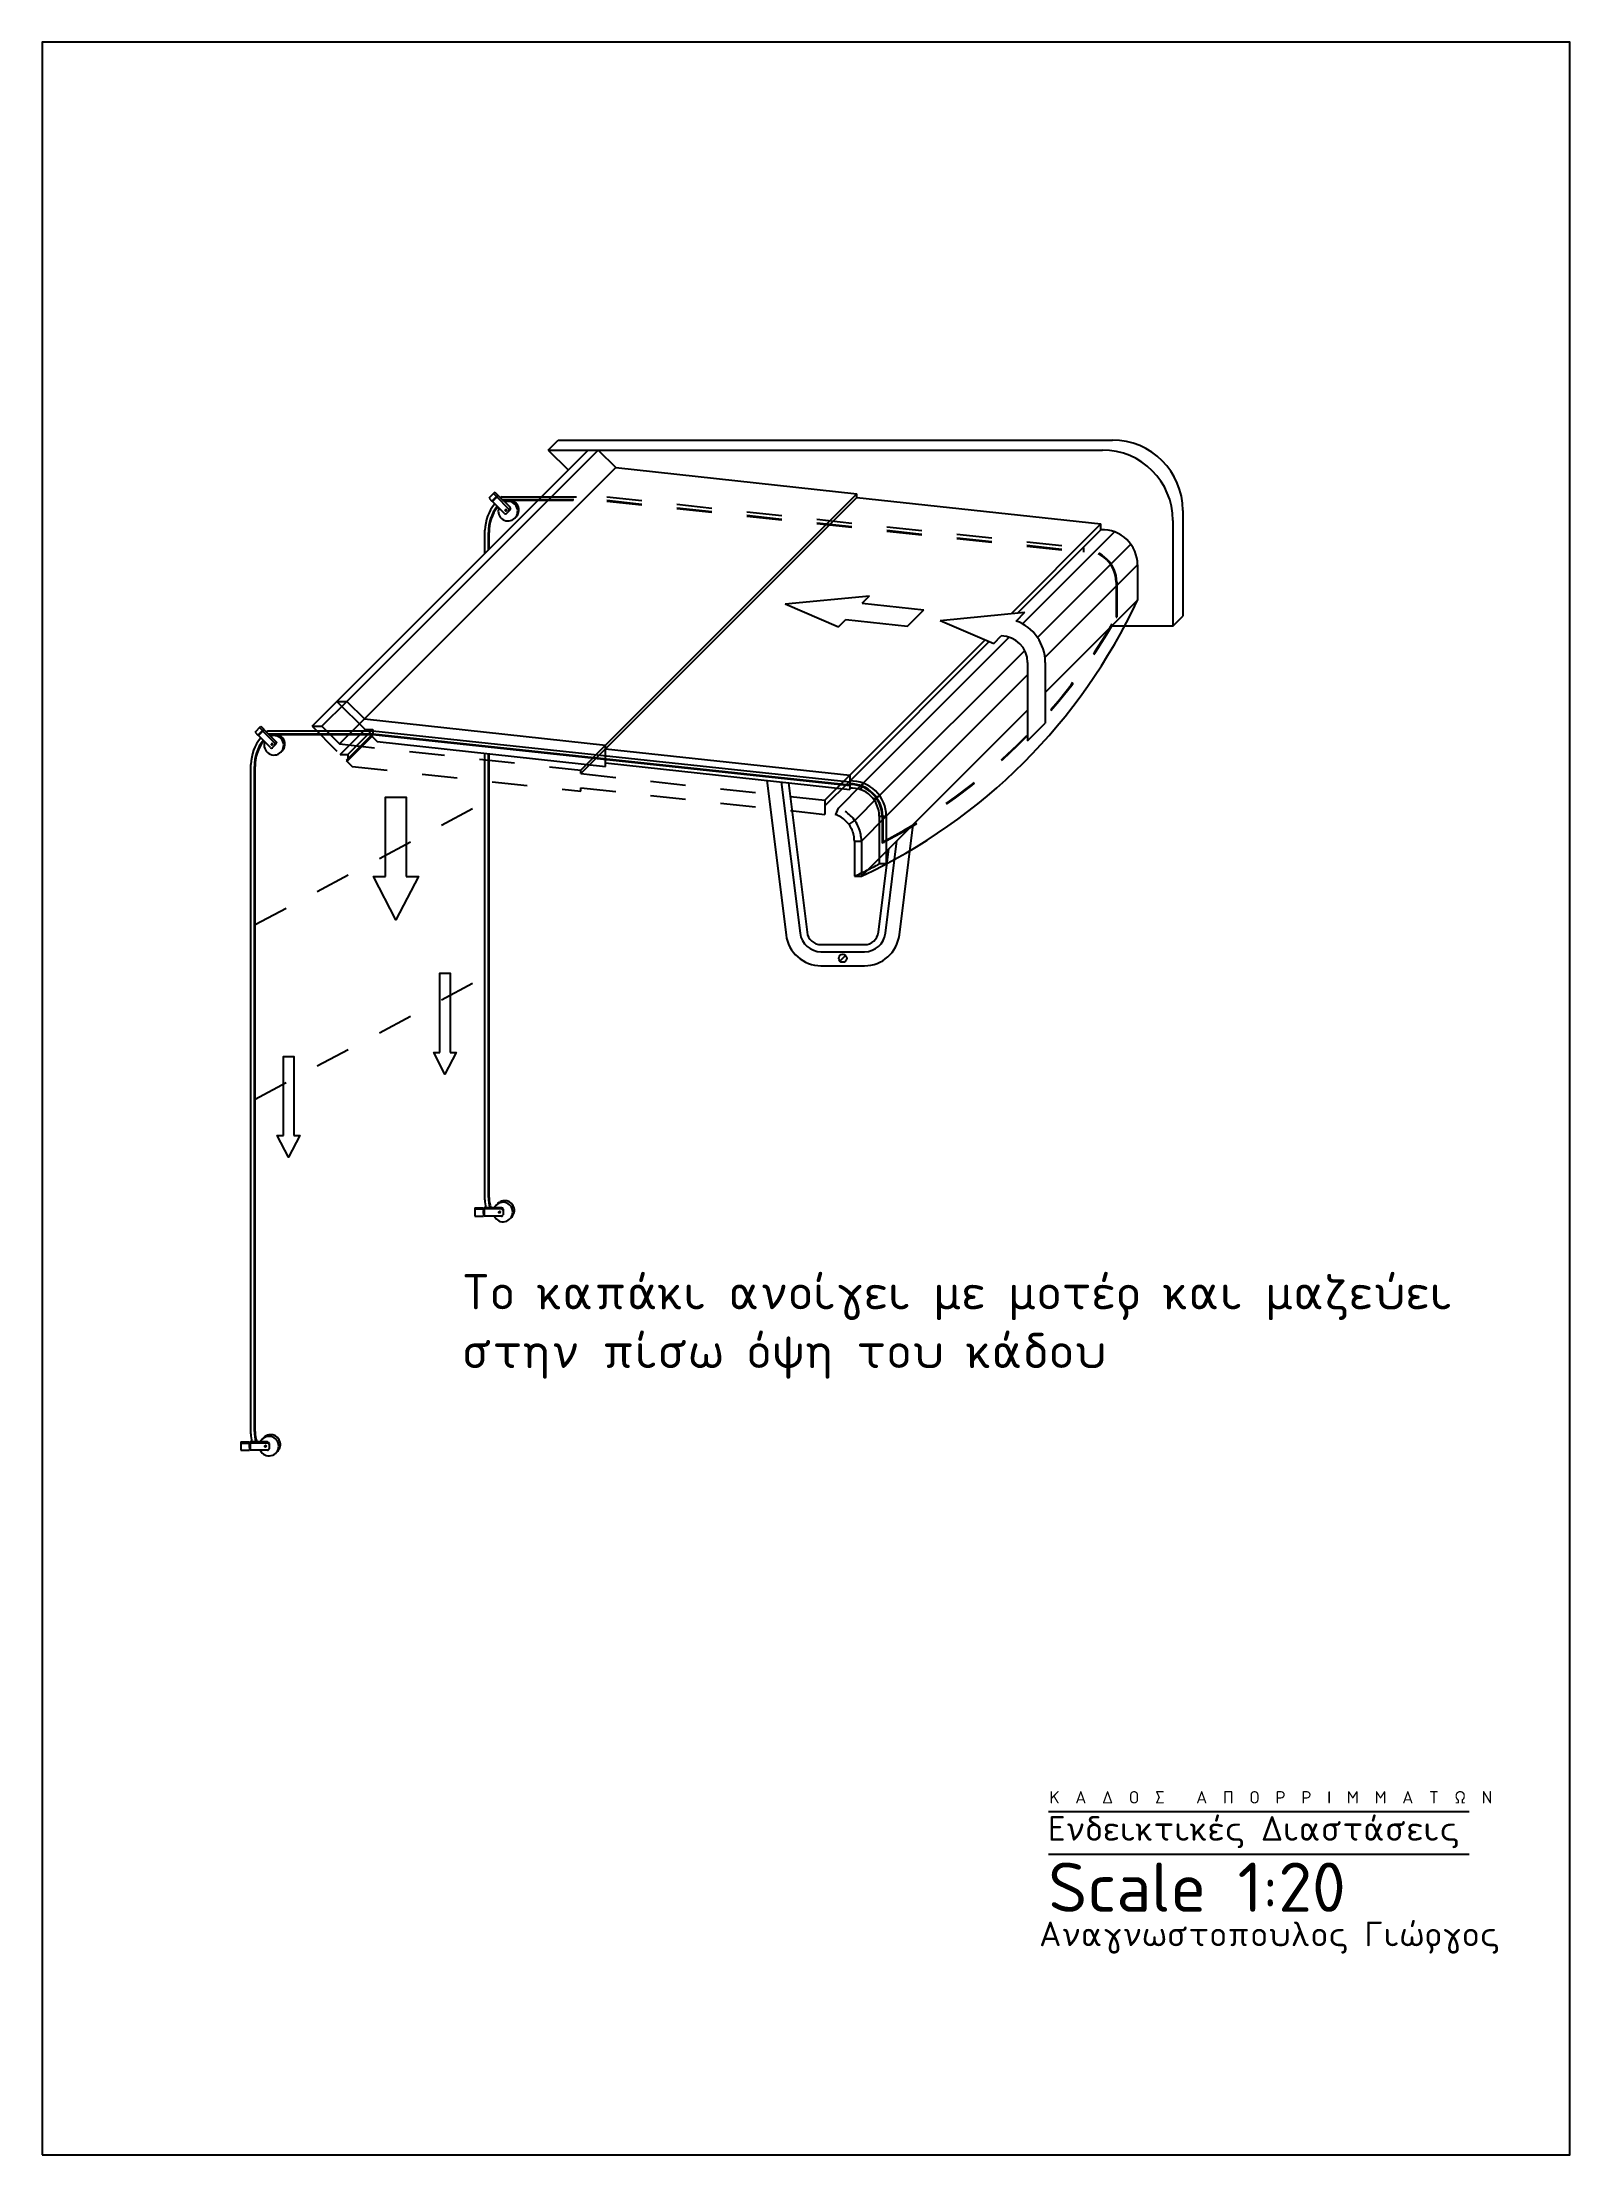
# Model space of a CAD drawing. Header units: millimetres. Extents: x 1077.9 to 1156.3, y 218.3 to 239.8.
# Drawn here: x 1141.01 to 1145.35, y 218.32 to 224.32 of the extents above; entities that cross this region are included whole.
import ezdxf

# ---------------------------------------------------------------- set-up
doc = ezdxf.new("R2010")
doc.units = ezdxf.units.MM
doc.linetypes.add('HIDDEN2', pattern=[4.7625, 3.175, -1.5875])
doc.styles.get("Standard").update_dxf_attribs({"font": 'isocpeur.ttf'})

msp = doc.modelspace()

# ---------------------------------------------------------------- texts
at = {"attachment_point": 1}
for s, insert, char_height, width in [('Το καπάκι ανοίγει με μοτέρ και μαζεύει στην πίσω όψη του κάδου', (1142.2015, 220.8172), 0.1, 3.080626), ('Κ  Α  Δ  Ο  Σ    Α  Π  Ο  Ρ  Ρ  Ι  Μ  Μ  Α  Τ  Ω  Ν', (1143.8705, 219.3489), 0.035, 1.52929), ('Ενδεικτικές Διαστάσεις', (1143.8663, 219.278), 0.07, 3.058579), ('Scale 1:20', (1143.8673, 219.1461), 0.14, 6.117158), ('Αναγνωστοπουλος Γιώργος', (1143.8416, 218.9785), 0.07, 3.058579)]:
    msp.add_mtext(s, dxfattribs=dict(at, insert=insert, char_height=char_height, width=width))

# ---------------------------------------------------------------- linework, layer by layer
for p, q in [((1141.8462, 222.4441), (1142.56, 223.1579)), ((1141.8745, 222.4441), (1142.5883, 223.1579)), ((1142.4468, 223.1579), (1142.4751, 223.1862)), ((1142.4468, 223.1579), (1144.0213, 223.1579)), ((1142.4468, 223.1579), (1142.5034, 223.1013)), ((1142.4751, 223.1862), (1144.0495, 223.1862)), ((1142.56, 223.1579), (1142.5883, 223.1579)), ((1142.5883, 223.1579), (1142.6383, 223.1079)), ((1141.9245, 222.3941), (1142.6383, 223.1079)), ((1142.6383, 223.1079), (1143.3233, 223.0334)), ((1142.295, 223.0382), (1142.2783, 223.0215)), ((1142.2786, 223.0212), (1142.2867, 223.0131)), ((1142.2867, 223.0131), (1142.3034, 223.0298)), ((1142.288, 223.0118), (1142.3047, 223.0285)), ((1142.2911, 223.0343), (1142.2996, 223.0259)), ((1142.295, 223.0382), (1142.3034, 223.0298)), ((1142.3351, 222.9904), (1142.3008, 223.0247)), ((1142.3019, 223.0283), (1142.3032, 223.027)), ((1142.339, 222.9943), (1142.3047, 223.0285)), ((1142.6095, 222.3197), (1143.3233, 223.0334)), ((1142.6095, 222.3096), (1143.3233, 223.0233)), ((1143.3233, 223.0233), (1143.3233, 223.0334)), ((1143.3233, 223.0233), (1144.017, 222.9479)), ((1142.3222, 222.9775), (1142.288, 223.0118)), ((1142.3279, 222.9775), (1142.339, 222.9886)), ((1142.3518, 222.9647), (1142.3553, 222.9681)), ((1144.2495, 222.9862), (1144.2495, 222.6862)), ((1143.7625, 222.6934), (1144.017, 222.9479)), ((1143.7805, 222.6951), (1144.017, 222.9316)), ((1143.794, 222.6642), (1144.0554, 222.9256)), ((1144.017, 222.9316), (1144.017, 222.9479)), ((1144.2213, 222.9579), (1144.2213, 222.6579)), ((1143.8367, 222.6254), (1144.1018, 222.8905)), ((1143.8578, 222.5686), (1144.1209, 222.8317)), ((1144.1209, 222.8317), (1144.1209, 222.7317)), ((1143.1195, 222.7213), (1143.3598, 222.7443)), ((1143.1195, 222.7213), (1143.2712, 222.6557)), ((1143.3385, 222.723), (1143.3598, 222.7443)), ((1143.3385, 222.723), (1143.5137, 222.7041)), ((1143.8586, 222.4694), (1144.1209, 222.7317)), ((1143.2712, 222.6557), (1143.2925, 222.677)), ((1143.2925, 222.677), (1143.4678, 222.6581)), ((1143.4678, 222.6581), (1143.5137, 222.7041)), ((1143.5606, 222.6741), (1143.8009, 222.697)), ((1143.5606, 222.6741), (1143.7123, 222.6084)), ((1143.7761, 222.6723), (1143.8009, 222.697)), ((1144.2213, 222.6579), (1144.2495, 222.6862)), ((1143.3033, 222.2342), (1143.688, 222.6189)), ((1143.3033, 222.2179), (1143.6994, 222.614)), ((1143.3417, 222.2118), (1143.7561, 222.6263)), ((1143.7123, 222.6084), (1143.7336, 222.6298)), ((1144.2213, 222.6579), (1144.0471, 222.6579)), ((1143.388, 222.1768), (1143.8003, 222.589)), ((1143.8086, 222.5548), (1143.8086, 222.3321)), ((1143.8586, 222.5548), (1143.8586, 222.3821)), ((1143.4071, 222.118), (1143.8086, 222.5194)), ((1141.8462, 222.4441), (1141.9264, 222.364)), ((1141.8462, 222.4441), (1141.8745, 222.4441)), ((1141.8745, 222.4441), (1141.9245, 222.3941)), ((1141.6136, 222.3563), (1141.6301, 222.3733)), ((1141.6217, 222.3481), (1141.6385, 222.3649)), ((1141.623, 222.3468), (1141.6398, 222.3636)), ((1141.6262, 222.3694), (1141.6346, 222.361)), ((1141.6301, 222.3733), (1141.6385, 222.3649)), ((1141.637, 222.3634), (1141.6383, 222.3621)), ((1141.674, 222.3294), (1141.6398, 222.3636)), ((1141.9245, 222.3941), (1142.6095, 222.3197)), ((1141.9264, 222.364), (1141.9484, 222.364)), ((1141.9484, 222.364), (1141.9484, 222.3468)), ((1143.4071, 222.018), (1143.8086, 222.4194)), ((1143.8086, 222.3321), (1143.8586, 222.3821)), ((1141.6136, 222.3563), (1141.6217, 222.3481)), ((1141.6573, 222.3126), (1141.623, 222.3468)), ((1141.6702, 222.3255), (1141.6359, 222.3597)), ((1141.6629, 222.3126), (1141.674, 222.3237)), ((1141.6869, 222.2997), (1141.6904, 222.3032)), ((1141.9435, 222.3468), (1141.9605, 222.3299)), ((1141.9484, 222.3468), (1141.9435, 222.3468)), ((1141.9605, 222.3299), (1142.6095, 222.2593)), ((1142.6095, 222.2593), (1142.6095, 222.3197)), ((1142.6095, 222.3096), (1143.3033, 222.2342)), ((1142.6095, 222.2694), (1143.3033, 222.1939)), ((1143.3033, 222.2342), (1143.3033, 222.1939)), ((1143.3348, 222.193), (1143.3417, 222.2118)), ((1143.3718, 222.165), (1143.388, 222.1768)), ((1143.3871, 222.118), (1143.4071, 222.118)), ((1143.3871, 222.1179), (1143.3871, 221.9824)), ((1143.4071, 222.118), (1143.4071, 221.9824)), ((1143.4071, 221.9824), (1143.3871, 221.9824)), ((1143.2753, 221.7062), (1143.2913, 221.7223)), ((1142.2384, 221.0056), (1142.2624, 221.0056)), ((1142.2384, 221.0056), (1142.2384, 220.9819)), ((1142.2384, 221.0023), (1142.2624, 221.0023)), ((1142.2384, 220.9819), (1142.2624, 220.9819)), ((1142.2624, 221.0056), (1142.2624, 220.9819)), ((1142.2624, 221.0013), (1142.2643, 221.0013)), ((1142.3142, 221.0056), (1142.2643, 221.0056)), ((1142.2643, 221.0056), (1142.2643, 220.9819)), ((1142.3142, 221.0023), (1142.2643, 221.0023)), ((1142.3142, 220.9819), (1142.2643, 220.9819)), ((1142.3182, 221.0016), (1142.3182, 220.9859)), ((1141.5735, 220.3407), (1141.5975, 220.3407)), ((1141.5735, 220.3407), (1141.5735, 220.317)), ((1141.5735, 220.3373), (1141.5975, 220.3373)), ((1141.5975, 220.3407), (1141.5975, 220.317)), ((1141.5975, 220.3364), (1141.5993, 220.3364)), ((1141.6493, 220.3407), (1141.5993, 220.3407)), ((1141.5993, 220.3407), (1141.5993, 220.317)), ((1141.6493, 220.3373), (1141.5993, 220.3373)), ((1141.6533, 220.3367), (1141.6533, 220.321)), ((1141.5735, 220.317), (1141.5975, 220.317)), ((1141.6493, 220.317), (1141.5993, 220.317)), ((1143.8681, 219.2908), (1145.0629, 219.2908)), ((1143.8681, 219.17), (1145.0629, 219.17))]:
    msp.add_line(p, q)
at = {"color": 3}
for p, q in [((1142.315, 223.0251), (1142.4272, 223.0251)), ((1142.3161, 223.0171), (1142.4192, 223.0171)), ((1142.3185, 223.0151), (1142.3318, 223.0151)), ((1142.3185, 223.0151), (1142.3318, 223.0151)), ((1142.3396, 223.0151), (1142.4172, 223.0151)), ((1142.2667, 222.8646), (1142.2667, 222.9301)), ((1142.2767, 222.8746), (1142.2767, 222.9237)), ((1142.2787, 222.8766), (1142.2787, 222.9237)), ((1141.6501, 222.3602), (1141.9484, 222.3602)), ((1141.9484, 222.3602), (1143.3033, 222.2152)), ((1141.6512, 222.3522), (1141.9484, 222.3522)), ((1141.6536, 222.3502), (1141.6669, 222.3502)), ((1141.6747, 222.3502), (1141.9484, 222.3502)), ((1141.9484, 222.3502), (1143.3033, 222.2051)), ((1141.9486, 222.3522), (1143.3035, 222.2071)), ((1141.6018, 220.3639), (1141.6018, 222.2651)), ((1141.6118, 220.3701), (1141.6118, 222.2588)), ((1141.6138, 220.3701), (1141.6138, 222.2588)), ((1142.2667, 221.0288), (1142.2667, 222.2966)), ((1142.2767, 221.035), (1142.2767, 222.2955)), ((1142.2787, 221.035), (1142.2787, 222.2953)), ((1143.3951, 222.1179), (1143.3951, 222.0413)), ((1143.3971, 222.1179), (1143.3971, 222.0423))]:
    msp.add_line(p, q, dxfattribs=at)
at = {"color": 1, "linetype": 'HIDDEN2', "ltscale": 0.001}
for p, q in [((1142.4272, 223.0251), (1142.6133, 223.0251)), ((1142.6133, 223.0251), (1143.9682, 222.8802)), ((1142.4172, 223.0151), (1142.6133, 223.0151)), ((1142.4192, 223.0171), (1142.6133, 223.0171)), ((1142.6131, 223.0131), (1143.9682, 222.868)), ((1142.6133, 223.0151), (1143.9682, 222.87)), ((1143.9682, 222.868), (1143.9682, 222.8802)), ((1144.06, 222.7829), (1144.06, 222.6829)), ((1144.062, 222.7829), (1144.062, 222.6829)), ((1144.06, 222.6829), (1144.062, 222.6829)), ((1141.7755, 222.3734), (1141.8462, 222.4441)), ((1141.8038, 222.3734), (1141.8745, 222.4441)), ((1141.7755, 222.3734), (1141.8557, 222.2933)), ((1141.7755, 222.3734), (1141.8038, 222.3734)), ((1141.8038, 222.3734), (1141.8538, 222.3234)), ((1141.8538, 222.3234), (1141.9245, 222.3941)), ((1141.8557, 222.2933), (1141.9264, 222.364)), ((1141.8777, 222.2933), (1141.9484, 222.364)), ((1141.8538, 222.3234), (1142.5388, 222.2489)), ((1141.9435, 222.3468), (1141.8728, 222.2761)), ((1141.8777, 222.2761), (1141.9484, 222.3468)), ((1142.5388, 222.2489), (1142.6095, 222.3197)), ((1142.5388, 222.2389), (1142.6095, 222.3096)), ((1141.8557, 222.2933), (1141.8777, 222.2933)), ((1141.8728, 222.2761), (1141.8898, 222.2592)), ((1141.8777, 222.2761), (1141.8728, 222.2761)), ((1141.8777, 222.2933), (1141.8777, 222.2761)), ((1141.8898, 222.2592), (1142.5388, 222.1886)), ((1142.5388, 222.2389), (1142.5388, 222.2489)), ((1142.5388, 222.2389), (1143.2326, 222.1634)), ((1142.5388, 222.1986), (1143.2326, 222.1232)), ((1142.5388, 222.1886), (1142.5388, 222.1986)), ((1143.2326, 222.1634), (1143.3033, 222.2342)), ((1143.2326, 222.1472), (1143.3033, 222.2179)), ((1143.271, 222.1411), (1143.3417, 222.2118)), ((1143.2326, 222.1634), (1143.2326, 222.1232)), ((1143.2641, 222.1223), (1143.271, 222.1411)), ((1143.3173, 222.1061), (1143.388, 222.1768)), ((1143.3011, 222.0943), (1143.3173, 222.1061)), ((1143.3364, 222.0473), (1143.4071, 222.118)), ((1143.3164, 222.0473), (1143.3364, 222.0473)), ((1143.3164, 222.0472), (1143.3164, 221.9473)), ((1143.3364, 222.0473), (1143.3364, 221.9473)), ((1143.3364, 221.9473), (1143.4071, 222.018)), ((1143.3164, 221.9473), (1143.3364, 221.9473))]:
    msp.add_line(p, q, dxfattribs=at)
at = {"linetype": 'HIDDEN2', "ltscale": 0.01}
for p, q in [((1141.6138, 221.81), (1142.2667, 222.1582)), ((1141.6138, 221.3145), (1142.2667, 221.6627))]:
    msp.add_line(p, q, dxfattribs=at)
for points in [[(1141.009, 218.3161), (1145.349, 218.3161), (1145.349, 224.3161), (1141.009, 224.3161)], [(1142.2981, 223.0245), (1142.292, 223.0184), (1142.2933, 223.0171), (1142.2994, 223.0232)], [(1141.6331, 222.3595), (1141.6271, 222.3535), (1141.6284, 222.3522), (1141.6344, 222.3582)], [(1142.2624, 220.9895), (1142.2624, 220.998), (1142.2643, 220.998), (1142.2643, 220.9895)], [(1141.5975, 220.3245), (1141.5975, 220.3331), (1141.5993, 220.3331), (1141.5993, 220.3245)]]:
    msp.add_lwpolyline(points, close=True)
for points in [[(1143.0675, 222.2196), (1143.1224, 221.7807, 0.378242), (1143.2216, 221.6931), (1143.345, 221.6931, 0.378242), (1143.4443, 221.7807), (1143.4834, 222.0943)], [(1143.1084, 222.2151), (1143.162, 221.7857, 0.378242), (1143.2216, 221.7331), (1143.345, 221.7331, 0.378242), (1143.4046, 221.7857), (1143.4374, 222.0482)], [(1143.1288, 222.2129), (1143.1819, 221.7882, 0.378242), (1143.2216, 221.7531), (1143.345, 221.7531, 0.378242), (1143.3847, 221.7882), (1143.4143, 222.0252)]]:
    msp.add_lwpolyline(points, format="xyb")
for points in [[(1141.9846, 221.9466), (1141.9846, 222.1716), (1142.0433, 222.1716), (1142.0433, 221.9466)], [(1142.0433, 221.9466), (1142.0778, 221.9466), (1142.0139, 221.8238), (1142.0139, 221.8238), (1141.95, 221.9466), (1141.9846, 221.9466)], [(1142.1386, 221.4466), (1142.1386, 221.6717), (1142.168, 221.6717), (1142.168, 221.4466)], [(1141.6941, 221.2107), (1141.6941, 221.4357), (1141.7235, 221.4357), (1141.7235, 221.2107)], [(1142.168, 221.4466), (1142.1853, 221.4466), (1142.1533, 221.3852), (1142.1533, 221.3852), (1142.1214, 221.4466), (1142.1386, 221.4466)], [(1141.7235, 221.2107), (1141.7408, 221.2107), (1141.7088, 221.1492), (1141.7088, 221.1492), (1141.6769, 221.2107), (1141.6941, 221.2107)]]:
    msp.add_lwpolyline(points)
for centre, radius in [((1142.3264, 222.9864), 0.00186), ((1141.6615, 222.3215), 0.00186), ((1143.2833, 221.7143), 0.0114), ((1142.308, 220.9929), 0.00186), ((1141.6431, 220.328), 0.00186)]:
    msp.add_circle(centre, radius)
for centre, radius, start, end in [((1144.0213, 222.9579), 0.2, 360, 90), ((1144.0495, 222.9862), 0.2, 360, 90), ((1142.3322, 222.9842), 0.0277, 160.33224, 109.66776), ((1142.3357, 222.9877), 0.0277, 315, 120.47971), ((1142.325, 222.9804), 0.004, 225, 315), ((1142.3272, 222.9872), 0.00186, 297.79614, 152.20386), ((1142.3323, 222.9876), 0.004, 315, 45.1581), ((1142.3361, 222.9915), 0.004, 315, 45.1581), ((1144.0209, 222.8317), 0.1, 360, 92.2053), ((1142.6496, 223.4186), 1.6238, 295.02493, 334.97507), ((1143.7336, 222.5548), 0.125, 360, 70.10409), ((1143.7336, 222.5548), 0.075, 360, 90), ((1141.6673, 222.3193), 0.0277, 160.33224, 109.66776), ((1141.6708, 222.3228), 0.0277, 315, 120.47971), ((1141.6601, 222.3154), 0.004, 225, 315), ((1141.6623, 222.3223), 0.00186, 297.79614, 152.20386), ((1141.6673, 222.3227), 0.004, 315, 45.1581), ((1141.6712, 222.3265), 0.004, 315, 45.1581), ((1143.3071, 222.118), 0.1, 360, 92.2053), ((1143.3071, 222.118), 0.08, 359.98751, 92.75701), ((1142.3182, 220.9937), 0.0277, 205.33224, 154.66776), ((1142.3228, 220.9983), 0.0277, 308.31418, 141.68582), ((1142.3088, 220.9937), 0.00186, 297.79614, 152.20386), ((1142.3142, 221.0016), 0.004, 0, 90), ((1142.3142, 220.9983), 0.004, 0, 90), ((1142.3142, 220.9859), 0.004, 269.8419, 0), ((1141.6533, 220.3288), 0.0277, 205.33224, 154.66776), ((1141.6579, 220.3334), 0.0277, 308.31418, 141.68582), ((1141.6439, 220.3287), 0.00186, 297.79614, 152.20386), ((1141.6493, 220.3367), 0.004, 0, 90), ((1141.6493, 220.3333), 0.004, 0, 90), ((1141.6493, 220.321), 0.004, 269.8419, 0)]:
    msp.add_arc(centre, radius, start, end)
at = {"color": 3}
for centre, radius, start, end in [((1142.3909, 222.9268), 0.1242, 127.64973, 129.91704), ((1142.3909, 222.9268), 0.1242, 127.64973, 129.91704), ((1142.3909, 222.9268), 0.1242, 140.86822, 178.50162), ((1142.3909, 222.9268), 0.1142, 141.38418, 181.56262), ((1142.3909, 222.9268), 0.1122, 141.49848, 181.57652), ((1142.3909, 222.9268), 0.1142, 129.32867, 129.47057), ((1142.3909, 222.9268), 0.1122, 129.32867, 129.37168), ((1141.726, 222.2619), 0.1242, 127.64973, 129.91704), ((1141.726, 222.2619), 0.1242, 140.86822, 178.50162), ((1141.726, 222.2619), 0.1142, 141.38418, 181.56262), ((1141.726, 222.2619), 0.1122, 141.49848, 181.57652), ((1141.726, 222.2619), 0.1142, 129.32867, 129.47057), ((1141.726, 222.2619), 0.1122, 129.32867, 129.37168), ((1143.3033, 222.1163), 0.0939, 0.99733, 89.99153), ((1143.3033, 222.1163), 0.0919, 0.99733, 89.99153), ((1142.6496, 223.4838), 1.6238, 297.33355, 297.81124), ((1142.6477, 223.4864), 1.6249, 297.46593, 297.86404), ((1142.3667, 221.0288), 0.1, 180, 193.42836), ((1142.3767, 221.035), 0.1, 180, 197.12441), ((1142.3767, 221.035), 0.098, 180, 197.48503), ((1141.7018, 220.3639), 0.1, 180, 193.42836), ((1141.7118, 220.3701), 0.1, 180, 197.12441), ((1141.7118, 220.3701), 0.098, 180, 197.48503)]:
    msp.add_arc(centre, radius, start, end, dxfattribs=at)
at = {"color": 1, "linetype": 'HIDDEN2', "ltscale": 0.001}
for centre, radius, start, end in [((1143.9682, 222.7812), 0.0939, 0.99733, 89.99153), ((1143.9682, 222.7812), 0.0919, 0.99733, 89.99153), ((1142.6477, 223.4864), 1.6249, 297.86404, 330.36422), ((1142.6496, 223.4838), 1.6238, 297.81124, 330.44643), ((1143.2364, 222.0473), 0.1, 360, 92.2053), ((1143.2364, 222.0473), 0.08, 359.98751, 92.75701), ((1142.6296, 223.4186), 1.6238, 295.02493, 297.81124)]:
    msp.add_arc(centre, radius, start, end, dxfattribs=at)

msp.set_redraw_order([(e.dxf.handle, doc.entitydb.next_handle()) for e in msp.query("TEXT MTEXT ATTDEF DIMENSION ARC_DIMENSION")])  # texts and dimensions are drawn at this point

doc.saveas('drawing.dxf')
